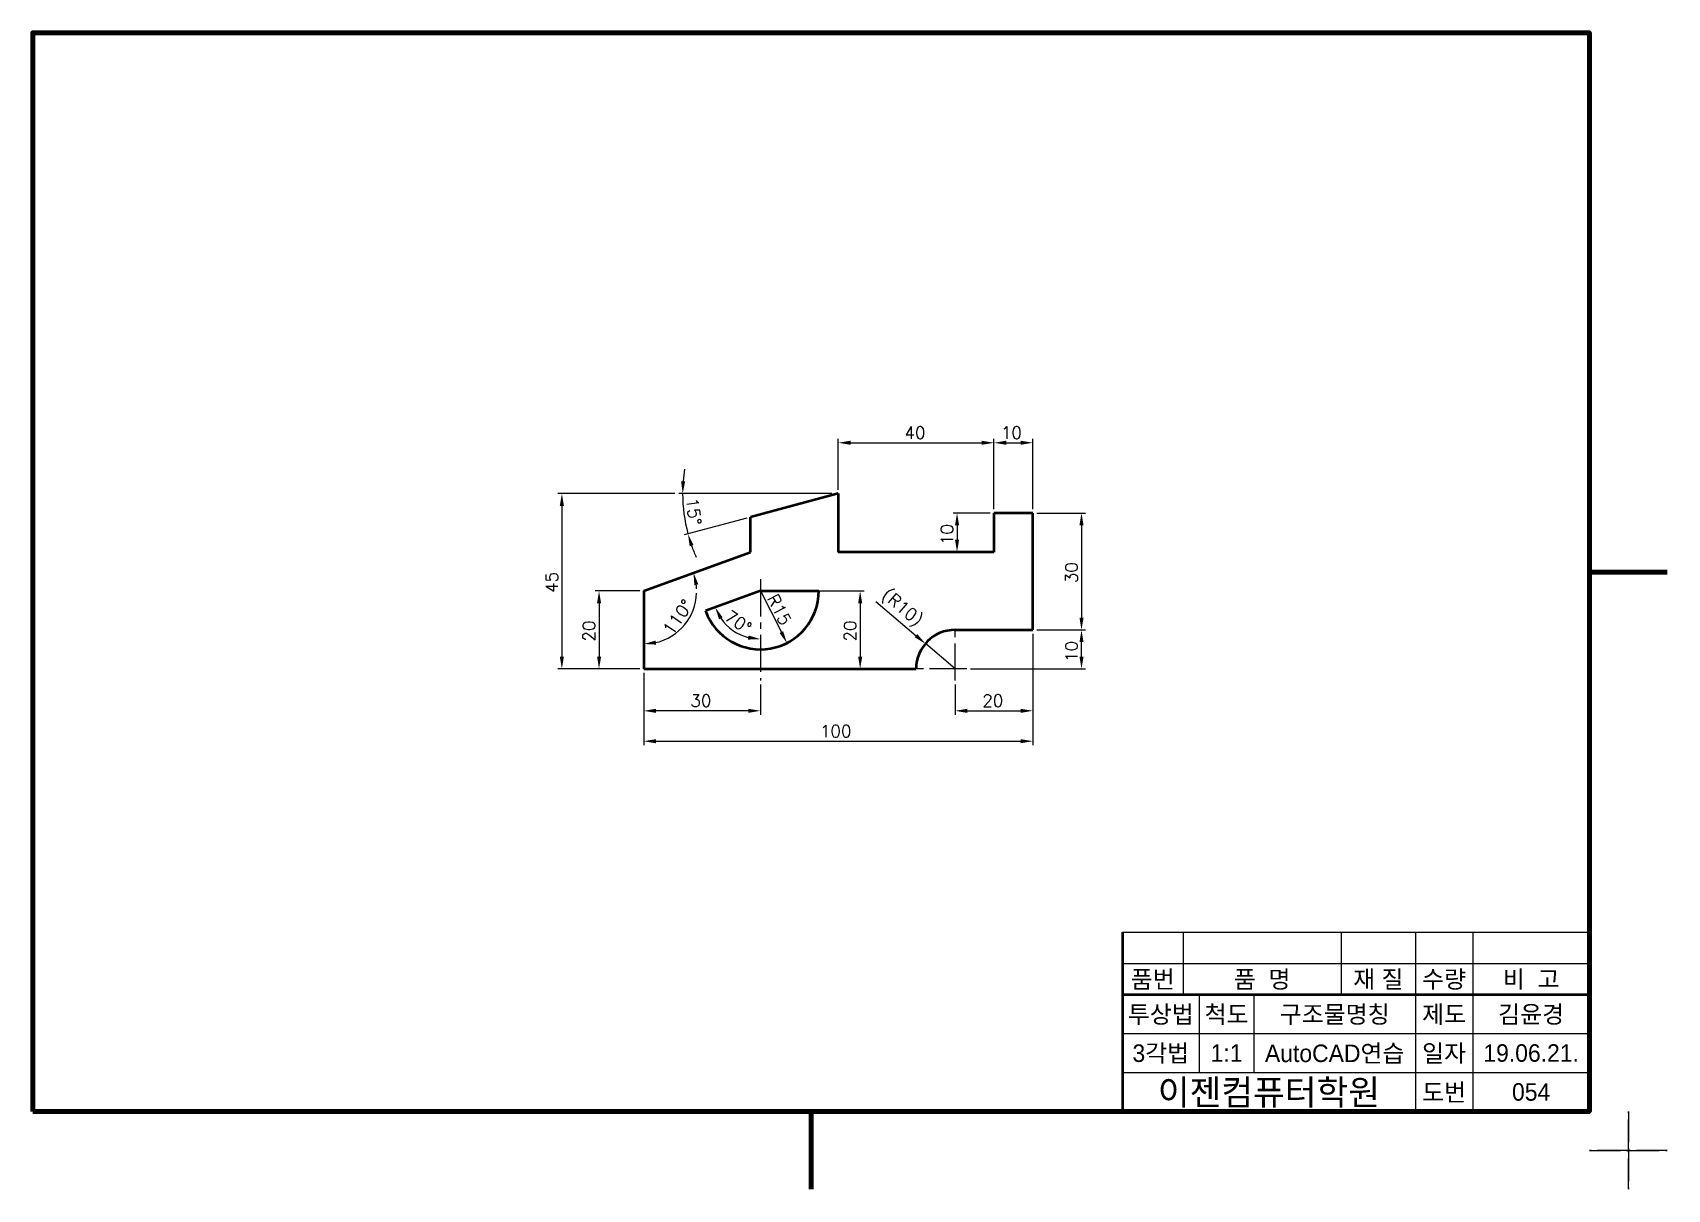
# Model space of a CAD drawing. Header units: millimetres. Extents: x 0 to 4210, y 0 to 2980.
# Drawn here: x 1270 to 1690, y 1475 to 1772 of the extents above; entities that cross this region are included whole.
import ezdxf
from ezdxf.enums import TextEntityAlignment as Align

# ---------------------------------------------------------------- set-up
doc = ezdxf.new("R2010")
doc.units = ezdxf.units.MM
doc.linetypes.add('CENTER2', pattern=[28.575, 19.05, -3.175, 3.175, -3.175])
doc.linetypes.add('PHANTOM2', pattern=[31.75, 15.875, -3.175, 3.175, -3.175, 3.175, -3.175])
for name, color, linetype, lineweight in [('가는선', 1, 'Continuous', 13), ('구분선', 1, 'PHANTOM2', 13), ('문자', 2, 'Continuous', 20), ('외곽선', 4, 'Continuous', 70), ('외형선', 3, 'Continuous', 40), ('중심선', 1, 'CENTER2', 13), ('치수선', 1, 'Continuous', 13)]:
    doc.layers.add(name, color=color, linetype=linetype, lineweight=lineweight)
doc.styles.get("Standard").update_dxf_attribs({"font": 'romans.shx'})
doc.styles.add('한글', font='')
doc.styles.get('한글').set_extended_font_data('Gulim')

msp = doc.modelspace()

# ---------------------------------------------------------------- texts
at = {"layer": '문자', "ltscale": 0.5}
for s, p in [('40', (1493.99, 1667.7)), ('10', (1518.77, 1667.7)), ('30', (1438.99, 1598.87)), ('20', (1513.99, 1598.87)), ('100', (1472.27, 1591.06))]:
    msp.add_text(s, height=3.15, dxfattribs=at).set_placement(p)
for s, rotation, p in [('15°', 277.5, (1437.84, 1652.35)), ('10', 90, (1506.51, 1640.42)), ('30', 90, (1538.48, 1630.65)), ('45', 90, (1404.97, 1628.15)), ('110°', 55, (1434.28, 1617.05)), ('R15', 296.9388, (1458.55, 1626.8)), ('(R10)', 319.6699, (1487.94, 1627.17)), ('70°', 325, (1447.52, 1621.4)), ('20', 90, (1414.52, 1615.65)), ('10', 90, (1538.48, 1610.42))]:
    msp.add_text(s, height=3.15, rotation=rotation, dxfattribs=at).set_placement(p)
at = {"layer": '문자'}
msp.add_text('20', height=3.15, rotation=90, dxfattribs=at).set_placement((1481.61, 1615.65))
at = {"layer": '문자', "ltscale": 0.5, "style": '한글'}
for s, height, p in [('품번', 4.5, (1557.79, 1529)), ('품  명', 4.5, (1585.9, 1529)), ('재 질', 4.5, (1615.75, 1529)), ('수량', 4.5, (1632.64, 1529)), ('비  고', 4.5, (1655.01, 1529)), ('투상법', 4.5, (1559.86, 1520)), ('척도', 4.5, (1576.76, 1520)), ('구조물명칭', 4.5, (1604.54, 1520)), ('제도', 4.5, (1632.64, 1520)), ('김윤경', 4.5, (1655.01, 1520)), ('3각법', 4.5, (1559.86, 1510)), ('1:1', 4.5, (1576.76, 1510)), ('AutoCAD연습', 4.5, (1604.54, 1510)), ('일자', 4.5, (1632.64, 1510)), ('19.06.21.', 4.5, (1655.01, 1510)), ('이젠컴퓨터학원', 6.5, (1587.64, 1500)), ('도번', 4.5, (1632.64, 1500)), ('054', 4.5, (1655.01, 1500))]:
    msp.add_text(s, height=height, dxfattribs=at).set_placement(p, align=Align.MIDDLE)

# ---------------------------------------------------------------- linework, layer by layer
at = {"layer": '가는선', "ltscale": 0.5}
for p, q in [((1550, 1541), (1670, 1541)), ((1565.58, 1541), (1565.58, 1525)), ((1606.22, 1541), (1606.22, 1525)), ((1625.27, 1541), (1625.27, 1495)), ((1640.01, 1541), (1640.01, 1495)), ((1550, 1533), (1670, 1533)), ((1569.73, 1525), (1569.73, 1505)), ((1583.8, 1525), (1583.8, 1505)), ((1550, 1515), (1670, 1515)), ((1550, 1505), (1670, 1505))]:
    msp.add_line(p, q, dxfattribs=at)
at = {"layer": '구분선', "ltscale": 0.5}
for points in [[(1670, 1485), (1680, 1485), (1680, 1495)], [(1670, 1485), (1680, 1485), (1680, 1495)], [(1680, 1495), (1680, 1485), (1690, 1485)], [(1680, 1495), (1680, 1485), (1690, 1485)], [(1680, 1495), (1680, 1485), (1690, 1485)], [(1680, 1495), (1680, 1485), (1690, 1485)], [(1680, 1475), (1680, 1485), (1670, 1485)], [(1690, 1485), (1680, 1485), (1680, 1475)], [(1690, 1485), (1680, 1485), (1680, 1475)]]:
    msp.add_lwpolyline(points, dxfattribs=at)
at = {"layer": '외곽선', "ltscale": 0.5}
for p, q in [((1670, 1633.5), (1680, 1633.5)), ((1690, 1633.5), (1680, 1633.5)), ((1690, 1633.5), (1680, 1633.5)), ((1670, 1495), (1670, 1541)), ((1470, 1495), (1470, 1485)), ((1470, 1495), (1470, 1485)), ((1470, 1485), (1470, 1475))]:
    msp.add_line(p, q, dxfattribs=at)
msp.add_lwpolyline([(1270, 1495), (1670, 1495), (1670, 1772), (1270, 1772)], close=True, dxfattribs=at)
at = {"layer": '외형선', "ltscale": 0.5}
for p, q in [((1476.99, 1653.65), (1454.47, 1647.61)), ((1476.99, 1653.65), (1476.99, 1638.65)), ((1454.47, 1638.65), (1454.47, 1647.61)), ((1526.99, 1648.65), (1516.99, 1648.65)), ((1516.99, 1648.65), (1516.99, 1638.65)), ((1526.99, 1618.65), (1526.99, 1648.65)), ((1426.99, 1628.65), (1454.47, 1638.65)), ((1516.99, 1638.65), (1476.99, 1638.65)), ((1426.99, 1628.65), (1426.99, 1608.65)), ((1456.99, 1628.65), (1442.9, 1623.52)), ((1456.99, 1628.65), (1471.99, 1628.65)), ((1506.99, 1618.65), (1526.99, 1618.65)), ((1426.99, 1608.65), (1496.99, 1608.65)), ((1550, 1541), (1550, 1533)), ((1550, 1533), (1550, 1525)), ((1550, 1525), (1670, 1525)), ((1550, 1525), (1550, 1505)), ((1550, 1505), (1550, 1495))]:
    msp.add_line(p, q, dxfattribs=at)
for centre, radius, start, end in [((1456.99, 1628.65), 15, 200, 0), ((1506.99, 1608.65), 10, 90, 180)]:
    msp.add_arc(centre, radius, start, end, dxfattribs=at)
at = {"layer": '중심선', "ltscale": 0.5}
for p, q in [((1456.99, 1631.65), (1456.99, 1605.65)), ((1506.99, 1605.65), (1506.99, 1618.65)), ((1509.99, 1608.65), (1496.99, 1608.65))]:
    msp.add_line(p, q, dxfattribs=at)
at = {"layer": '치수선', "ltscale": 0.5}
for p, q in [((1476.99, 1654.65), (1476.99, 1667.7)), ((1516.99, 1649.65), (1516.99, 1667.7)), ((1526.99, 1649.65), (1526.99, 1667.7)), ((1480.14, 1666.7), (1513.84, 1666.7)), ((1520.14, 1666.7), (1523.84, 1666.7)), ((1435.01, 1653.65), (1404.97, 1653.65)), ((1475.31, 1653.65), (1436.01, 1653.65)), ((1405.97, 1650.5), (1405.97, 1611.8)), ((1453.5, 1647.35), (1437.4, 1643.04)), ((1515.99, 1648.65), (1506.51, 1648.65)), ((1527.99, 1648.65), (1540.48, 1648.65)), ((1507.51, 1645.5), (1507.51, 1641.8)), ((1539.48, 1645.5), (1539.48, 1621.8)), ((1425.99, 1628.65), (1414.52, 1628.65)), ((1415.52, 1625.5), (1415.52, 1611.8)), ((1456.99, 1628.65), (1462.36, 1618.08)), ((1486.65, 1625.92), (1496.97, 1617.16)), ((1526.99, 1617.65), (1526.99, 1596.87)), ((1527.99, 1618.65), (1540.48, 1618.65)), ((1506.99, 1608.65), (1499.37, 1615.12)), ((1539.48, 1611.8), (1539.48, 1615.5)), ((1425.99, 1608.65), (1404.97, 1608.65)), ((1425.99, 1608.65), (1414.52, 1608.65)), ((1510.99, 1608.65), (1540.48, 1608.65)), ((1426.99, 1607.65), (1426.99, 1596.87)), ((1456.99, 1604.65), (1456.99, 1596.87)), ((1506.99, 1604.65), (1506.99, 1596.87)), ((1426.99, 1596.87), (1426.99, 1589.06)), ((1453.84, 1597.87), (1430.14, 1597.87)), ((1510.14, 1597.87), (1523.84, 1597.87)), ((1526.99, 1596.87), (1526.99, 1589.06)), ((1430.14, 1590.06), (1523.84, 1590.06))]:
    msp.add_line(p, q, dxfattribs=at)
at = {"layer": '치수선'}
for p, q in [((1457.99, 1628.65), (1483.61, 1628.65)), ((1482.61, 1625.5), (1482.61, 1611.8))]:
    msp.add_line(p, q, dxfattribs=at)
at = {"layer": '치수선', "ltscale": 0.5}
for centre, radius, start, end in [((1476.99, 1653.65), 39.99, 170.9712, 175.4856), ((1476.99, 1653.65), 39.99, 180, 195), ((1476.99, 1653.65), 39.99, 199.5144, 204.0288), ((1426.99, 1628.65), 13.62, 2.2191, 6.7174), ((1426.99, 1628.65), 13.62, 283.2826, 357.549), ((1456.99, 1628.65), 12.37, 214.6297, 255.3703)]:
    msp.add_arc(centre, radius, start, end, dxfattribs=at)
for points in [[(1480.14, 1667.23), (1480.14, 1666.18), (1476.99, 1666.7)], [(1513.84, 1667.23), (1513.84, 1666.18), (1516.99, 1666.7)], [(1520.14, 1667.23), (1520.14, 1666.18), (1516.99, 1666.7)], [(1523.84, 1667.23), (1523.84, 1666.18), (1526.99, 1666.7)], [(1437.65, 1656.77), (1436.6, 1656.82), (1437.01, 1653.65)], [(1405.44, 1650.5), (1406.49, 1650.5), (1405.97, 1653.65)], [(1506.98, 1645.5), (1508.03, 1645.5), (1507.51, 1648.65)], [(1538.96, 1645.5), (1540.01, 1645.5), (1539.48, 1648.65)], [(1438.8, 1640.13), (1439.8, 1640.44), (1438.37, 1643.3)], [(1506.98, 1641.8), (1508.03, 1641.8), (1507.51, 1638.65)], [(1440.01, 1630.12), (1441.03, 1630.36), (1439.79, 1633.31)], [(1415, 1625.5), (1416.05, 1625.5), (1415.52, 1628.65)], [(1446.35, 1621.38), (1447.28, 1621.86), (1445.37, 1624.42)], [(1538.96, 1621.8), (1540.01, 1621.8), (1539.48, 1618.65)], [(1453.94, 1617.2), (1453.8, 1616.16), (1456.99, 1616.28)], [(1462.83, 1618.32), (1461.89, 1617.85), (1463.79, 1615.27)], [(1497.31, 1617.56), (1496.63, 1616.76), (1499.37, 1615.12)], [(1538.96, 1615.5), (1540.01, 1615.5), (1539.48, 1618.65)], [(1430.18, 1614.87), (1430.06, 1615.91), (1426.99, 1615.03)], [(1405.44, 1611.8), (1406.49, 1611.8), (1405.97, 1608.65)], [(1415, 1611.8), (1416.05, 1611.8), (1415.52, 1608.65)], [(1538.96, 1611.8), (1540.01, 1611.8), (1539.48, 1608.65)], [(1430.14, 1598.39), (1430.14, 1597.34), (1426.99, 1597.87)], [(1453.84, 1598.39), (1453.84, 1597.34), (1456.99, 1597.87)], [(1510.14, 1598.39), (1510.14, 1597.34), (1506.99, 1597.87)], [(1523.84, 1598.39), (1523.84, 1597.34), (1526.99, 1597.87)], [(1430.14, 1590.59), (1430.14, 1589.54), (1426.99, 1590.06)], [(1523.84, 1590.59), (1523.84, 1589.54), (1526.99, 1590.06)]]:
    msp.add_solid(points, dxfattribs=at)
at = {"layer": '치수선'}
for points in [[(1482.09, 1625.5), (1483.14, 1625.5), (1482.61, 1628.65)], [(1482.09, 1611.8), (1483.14, 1611.8), (1482.61, 1608.65)]]:
    msp.add_solid(points, dxfattribs=at)

msp.set_redraw_order([(e.dxf.handle, doc.entitydb.next_handle()) for e in msp.query("TEXT MTEXT ATTDEF DIMENSION ARC_DIMENSION")])  # texts and dimensions are drawn at this point

doc.saveas('drawing.dxf')
